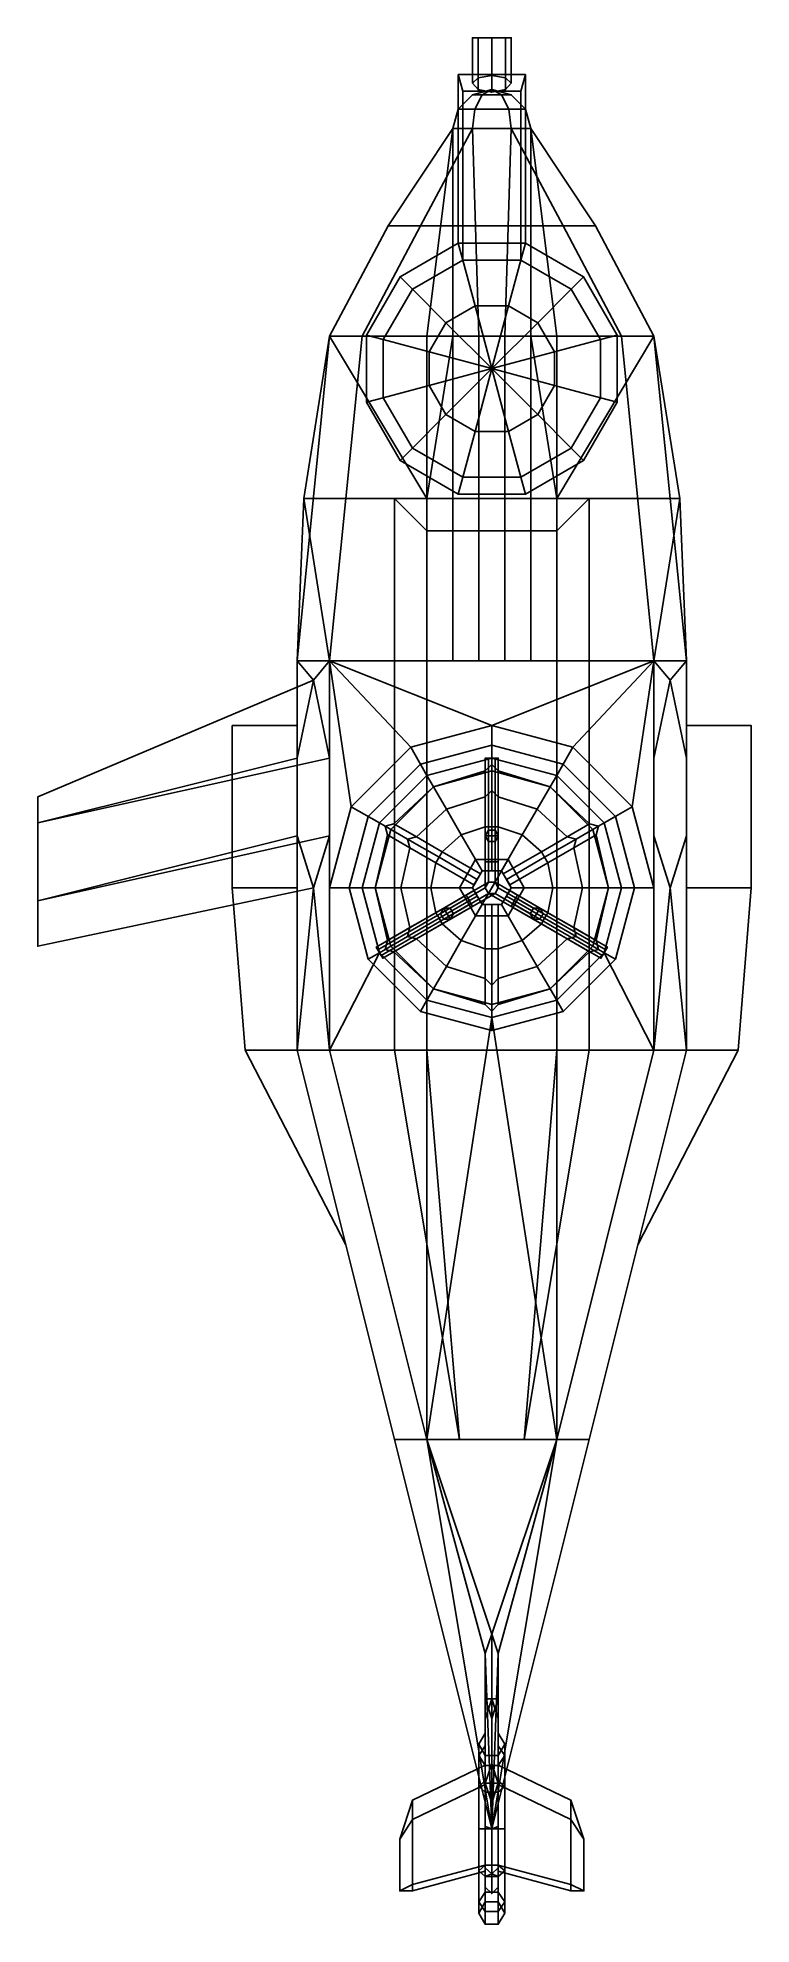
# Model space of a CAD drawing. Extents: x -3.5 to 2, y -9.7 to 4.8.
import ezdxf

# ---------------------------------------------------------------- set-up
doc = ezdxf.new("R2010")
doc.units = 0
doc.layers.get('0').update_dxf_attribs({"linetype": 'CONTINUOUS'})
doc.layers.add('TURRET', color=2, linetype='CONTINUOUS')
doc.layers.add('W1', color=5, linetype='CONTINUOUS')

msp = doc.modelspace()

# ---------------------------------------------------------------- linework, layer by layer
for points in [[(0, 4.4, 1.4), (-0.15, 4.36, 1.4), (-0.075, 4.36, 1.53), (0, 4.4, 1.4)], [(0, 4.4, 1.4), (-0.075, 4.36, 1.27), (-0.15, 4.36, 1.4), (0, 4.4, 1.4)], [(0, 4.4, 1.4), (-0.075, 4.36, 1.53), (0.075, 4.36, 1.53), (0, 4.4, 1.4)], [(0, 4.4, 1.4), (0.075, 4.36, 1.27), (-0.075, 4.36, 1.27), (0, 4.4, 1.4)], [(0, 4.4, 1.4), (0.075, 4.36, 1.53), (0.15, 4.36, 1.4), (0, 4.4, 1.4)], [(0, 4.4, 1.4), (0.15, 4.36, 1.4), (0.075, 4.36, 1.27), (0, 4.4, 1.4)], [(-0.26, 4.25, 1.4), (-0.3, 4.1, 1.4), (-0.15, 4.1, 1.66), (-0.13, 4.25, 1.625)], [(-0.13, 4.25, 1.175), (-0.15, 4.1, 1.14), (-0.3, 4.1, 1.4), (-0.26, 4.25, 1.4)], [(-0.15, 4.36, 1.4), (-0.26, 4.25, 1.4), (-0.13, 4.25, 1.625), (-0.075, 4.36, 1.53)], [(-0.075, 4.36, 1.27), (-0.13, 4.25, 1.175), (-0.26, 4.25, 1.4), (-0.15, 4.36, 1.4)], [(-0.13, 4.25, 1.625), (-0.15, 4.1, 1.66), (0.15, 4.1, 1.66), (0.13, 4.25, 1.625)], [(-0.15, 4.1, 1.14), (-0.13, 4.25, 1.175), (0.13, 4.25, 1.175), (0.15, 4.1, 1.14)], [(-0.075, 4.36, 1.53), (-0.13, 4.25, 1.625), (0.13, 4.25, 1.625), (0.075, 4.36, 1.53)], [(-0.13, 4.25, 1.175), (-0.075, 4.36, 1.27), (0.075, 4.36, 1.27), (0.13, 4.25, 1.175)], [(0.075, 4.36, 1.53), (0.13, 4.25, 1.625), (0.26, 4.25, 1.4), (0.15, 4.36, 1.4)], [(0.15, 4.36, 1.4), (0.26, 4.25, 1.4), (0.13, 4.25, 1.175), (0.075, 4.36, 1.27)], [(0.13, 4.25, 1.625), (0.15, 4.1, 1.66), (0.3, 4.1, 1.4), (0.26, 4.25, 1.4)], [(0.26, 4.25, 1.4), (0.3, 4.1, 1.4), (0.15, 4.1, 1.14), (0.13, 4.25, 1.175)], [(-0.3, 4.1, 1.4), (-0.8, 3.35, 1.4), (-1.25, 2.5, 1.4), (-0.5, 2.5, 1.4)], [(-0.3, 4.1, 1.4), (-0.15, 4.1, 1.14), (-0.55, 3.35, 1), (-0.8, 3.35, 1.25)], [(-0.3, 4.1, 1.4), (-0.3, 4.1, 1.4), (-0.8, 3.35, 1.25), (-0.8, 3.35, 1.4)], [(-0.55, 3.35, 1), (-0.15, 4.1, 1.14), (0.15, 4.1, 1.14), (0.55, 3.35, 1)], [(-0.5, 2.5, 1.4), (-0.5, 1.25, 2.25), (-0.3, 2.5, 2.5), (-0.3, 4.1, 1.4)], [(-0.3, 4.1, 1.4), (-0.3, 2.5, 2.5), (-0.1, 2.5, 2.65), (-0.15, 4.1, 1.66)], [(-0.15, 4.1, 1.66), (-0.1, 2.5, 2.65), (0.1, 2.5, 2.65), (0.15, 4.1, 1.66)], [(0.15, 4.1, 1.66), (0.1, 2.5, 2.65), (0.3, 2.5, 2.5), (0.3, 4.1, 1.4)], [(0.55, 3.35, 1), (0.15, 4.1, 1.14), (0.3, 4.1, 1.4), (0.8, 3.35, 1.25)], [(0.3, 4.1, 1.4), (0.3, 2.5, 2.5), (0.5, 1.25, 2.25), (0.5, 2.5, 1.4)], [(0.8, 3.35, 1.25), (0.3, 4.1, 1.4), (0.3, 4.1, 1.4), (0.8, 3.35, 1.4)], [(1.25, 2.5, 1.4), (0.8, 3.35, 1.4), (0.3, 4.1, 1.4), (0.5, 2.5, 1.4)], [(-0.8, 3.35, 1.25), (-0.55, 3.35, 1), (-1, 2.5, 1), (-1.25, 2.5, 1.25)], [(-0.8, 3.35, 1.4), (-0.8, 3.35, 1.25), (-1.25, 2.5, 1.25), (-1.25, 2.5, 1.4)], [(0.55, 3.35, 1), (1, 2.5, 1), (-1, 2.5, 1), (-0.55, 3.35, 1)], [(1, 2.5, 1), (0.55, 3.35, 1), (0.8, 3.35, 1.25), (1.25, 2.5, 1.25)], [(1.25, 2.5, 1.25), (0.8, 3.35, 1.25), (0.8, 3.35, 1.4), (1.25, 2.5, 1.4)], [(-1, 2.5, 1), (-1.25, 0, 1), (-1.5, 0, 1.25), (-1.25, 2.5, 1.25)], [(-1.25, 2.5, 1.25), (-1.5, 0, 1.25), (-1.45, 1.25, 1.4), (-1.25, 2.5, 1.4)], [(-1.25, 2.5, 1.4), (-1.45, 1.25, 1.4), (-0.5, 1.25, 2.25), (-1.25, 2.5, 1.4)], [(1, 2.5, 1), (1.25, 0, 1), (-1.25, 0, 1), (-1, 2.5, 1)], [(-0.5, 2.5, 1.4), (-1.25, 2.5, 1.4), (-0.5, 1.25, 2.25), (-0.5, 2.5, 1.4)], [(-0.5, 1.25, 2.25), (-0.5, 1.25, 2.25), (-0.3, 1.25, 3), (-0.3, 2.5, 2.5)], [(-0.3, 2.5, 2.5), (-0.3, 1.25, 3), (-0.1, 1.25, 3.15), (-0.1, 2.5, 2.65)], [(-0.1, 2.5, 2.65), (-0.1, 1.25, 3.15), (0.1, 1.25, 3.15), (0.1, 2.5, 2.65)], [(0.1, 2.5, 2.65), (0.1, 1.25, 3.15), (0.3, 1.25, 3), (0.3, 2.5, 2.5)], [(0.3, 2.5, 2.5), (0.3, 1.25, 3), (0.5, 1.25, 2.25)], [(1.25, 2.5, 1.4), (0.5, 1.25, 2.25), (1.45, 1.25, 1.4)], [(0.5, 2.5, 1.4), (0.5, 1.25, 2.25), (1.25, 2.5, 1.4)], [(1.5, 0, 1.25), (1.25, 0, 1), (1, 2.5, 1), (1.25, 2.5, 1.25)], [(1.45, 1.25, 1.4), (1.5, 0, 1.25), (1.25, 2.5, 1.25), (1.25, 2.5, 1.4)], [(-1.45, 1.25, 1.4), (-1.5, 0, 1.25), (-1.5, 0, 2.25), (-1.45, 1.25, 1.4)], [(-1.45, 1.25, 1.4), (-1.5, 0, 2.25), (-1.25, 0, 2.5), (-1.45, 1.25, 1.4)], [(-1.45, 1.25, 1.4), (-1.25, 0, 2.5), (-0.5, 0, 2.5), (-0.5, 1.25, 2.25)], [(-0.5, 1, 0.25), (-0.5, 0), (-0.75, 0, 1), (-0.75, 1.25, 1)], [(0.75, 1.25, 1), (0.5, 1, 0.25), (-0.5, 1, 0.25), (-0.75, 1.25, 1)], [(-0.5, 1.25, 2.25), (-0.5, 0, 2.5), (-0.3, 0, 3.25), (-0.3, 1.25, 3)], [(-0.3, 1.25, 3), (-0.3, 0, 3.25), (-0.1, 0, 3.4), (-0.1, 1.25, 3.15)], [(-0.1, 1.25, 3.15), (-0.1, 0, 3.4), (0.1, 0, 3.4), (0.1, 1.25, 3.15)], [(0.1, 1.25, 3.15), (0.1, 0, 3.4), (0.3, 0, 3.25), (0.3, 1.25, 3)], [(0.3, 1.25, 3), (0.3, 0, 3.25), (0.5, 0, 2.5), (0.5, 1.25, 2.25)], [(0.75, 0, 1), (0.5, 0), (0.5, 1, 0.25), (0.75, 1.25, 1)], [(0.5, 1.25, 2.25), (0.5, 0, 2.5), (1.25, 0, 2.5), (1.45, 1.25, 1.4)], [(1.45, 1.25, 1.4), (1.25, 0, 2.5), (1.5, 0, 2.25), (1.45, 1.25, 1.4)], [(1.5, 0, 2.25), (1.5, 0, 1.25), (1.45, 1.25, 1.4)], [(0.5, 1, 0.25), (0.5, 0), (-0.5, 0), (-0.5, 1, 0.25)], [(-1.25, 0, 1), (-1.375, -0.15, 1.125), (-1.375, -0.15, 1.125), (-1.5, 0, 1.25)], [(-1.5, 0, 1.25), (-1.5, -0.5, 1.25), (-1.5, -0.5, 2.25), (-1.5, 0, 2.25)], [(-1.5, 0, 2.25), (-1.5, -3, 2.25), (-1.25, -3, 2.5), (-1.25, 0, 2.5)], [(-1.375, -0.15, 1.125), (-1.5, -0.75, 1.25), (-1.5, -0.75, 1.25), (-1.5, 0, 1.25)], [(-1.25, 0, 1), (-1.25, -0.75, 1), (-1.25, -0.75, 1), (-1.375, -0.15, 1.125)], [(-0.75, 0, 1), (-0.75, -3, 1), (-1.25, -3, 1), (-1.25, 0, 1)], [(-1.25, -1.75, 2.5), (-1.083, -1.125, 2.5), (-1.25, 0, 2.5)], [(-1.083, -1.125, 2.5), (-0.625, -0.667, 2.5), (-1.25, 0, 2.5)], [(-0.625, -0.667, 2.5), (0, -0.5, 2.5), (-1.25, 0, 2.5)], [(-1.25, 0, 2.5), (0, -0.5, 2.5), (1.25, 0, 2.5)], [(-0.5, 0), (-0.5, -3), (-0.75, -3, 1), (-0.75, 0, 1)], [(0.5, 0), (0.5, -3), (-0.5, -3), (-0.5, 0)], [(-0.3, 0, 3.25), (-0.5, 0, 2.5), (0.5, 0, 2.5), (0.3, 0, 3.25)], [(-0.1, 0, 3.4), (-0.3, 0, 3.25), (0.3, 0, 3.25), (0.1, 0, 3.4)], [(0, -0.5, 2.5), (0.625, -0.667, 2.5), (1.25, 0, 2.5)], [(0.75, -3, 1), (0.5, -3), (0.5, 0), (0.75, 0, 1)], [(0.625, -0.667, 2.5), (1.083, -1.125, 2.5), (1.25, 0, 2.5)], [(1.25, -3, 1), (0.75, -3, 1), (0.75, 0, 1), (1.25, 0, 1)], [(1.083, -1.125, 2.5), (1.25, -1.75, 2.5), (1.25, 0, 2.5)], [(1.375, -0.15, 1.125), (1.375, -0.15, 1.125), (1.25, 0, 1), (1.5, 0, 1.25)], [(1.25, -3, 2.5), (1.5, -3, 2.25), (1.5, 0, 2.25), (1.25, 0, 2.5)], [(1.25, -0.75, 1), (1.25, -0.75, 1), (1.25, 0, 1), (1.375, -0.15, 1.125)], [(1.5, -0.75, 1.25), (1.5, -0.75, 1.25), (1.375, -0.15, 1.125), (1.5, 0, 1.25)], [(1.5, -0.5, 2.25), (1.5, -0.5, 1.25), (1.5, 0, 1.25), (1.5, 0, 2.25)], [(-2, -0.5, 1.45), (-2, -0.5, 2.05), (-1.5, -0.5, 2.25), (-1.5, -0.5, 1.25)], [(-1.5, -0.5, 1.25), (-1.5, -1.75, 1.25), (-2, -1.75, 1.45), (-2, -0.5, 1.45)], [(-2, -1.75, 1.45), (-2, -1.75, 2.05), (-2, -0.5, 2.05), (-2, -0.5, 1.45)], [(-2, -0.5, 2.05), (-2, -1.75, 2.05), (-1.5, -1.75, 2.25), (-1.5, -0.5, 2.25)], [(-0.5, -0.884, 3.25), (0, -0.75, 3.25), (0, -0.5, 2.5), (-0.625, -0.667, 2.5)], [(0, -0.75, 3.25), (0.5, -0.884, 3.25), (0.625, -0.667, 2.5), (0, -0.5, 2.5)], [(2, -0.5, 2.05), (2, -0.5, 1.45), (1.5, -0.5, 1.25), (1.5, -0.5, 2.25)], [(2, -0.5, 1.45), (2, -1.75, 1.45), (1.5, -1.75, 1.25), (1.5, -0.5, 1.25)], [(1.5, -0.5, 2.25), (1.5, -1.75, 2.25), (2, -1.75, 2.05), (2, -0.5, 2.05)], [(2, -1.75, 2.05), (2, -1.75, 1.45), (2, -0.5, 1.45), (2, -0.5, 2.05)], [(-0.866, -1.25, 3.25), (-0.5, -0.884, 3.25), (-0.625, -0.667, 2.5), (-1.083, -1.125, 2.5)], [(0, -0.65, 3.25), (-0.55, -0.797, 3.25), (-0.5, -0.884, 3.5), (0, -0.75, 3.5)], [(0.55, -0.797, 3.25), (0, -0.65, 3.25), (0, -0.75, 3.5), (0.5, -0.884, 3.5)], [(0.5, -0.884, 3.25), (0.866, -1.25, 3.25), (1.083, -1.125, 2.5), (0.625, -0.667, 2.5)], [(-0.55, -0.797, 3.25), (-0.953, -1.2, 3.25), (-0.866, -1.25, 3.5), (-0.5, -0.884, 3.5)], [(0, -0.75, 3.5), (-0.5, -0.884, 3.5), (-0.45, -0.971, 3.5), (0, -0.85, 3.5)], [(-0.05, -0.85, 3.5), (-0.45, -0.971, 3.5), (-0.35, -1.144, 4.5), (-0.05, -1.05, 4.5)], [(-0.025, -1.55, 5.257), (-0.05, -1.55, 5.3), (-0.05, -0.75, 5.3), (-0.025, -0.75, 5.257)], [(-0.05, -1.55, 5.3), (-0.025, -1.55, 5.343), (-0.025, -0.75, 5.343), (-0.05, -0.75, 5.3)], [(-0.025, -0.75, 5.343), (0.025, -0.75, 5.343), (0.05, -0.75, 5.3), (-0.05, -0.75, 5.3)], [(-0.05, -0.75, 5.3), (0.05, -0.75, 5.3), (0.025, -0.75, 5.257), (-0.025, -0.75, 5.257)], [(0, -0.8, 3.5), (-0.05, -0.85, 3.5), (-0.05, -1.05, 4.5), (0, -1, 4.5)], [(0.025, -1.55, 5.257), (-0.025, -1.55, 5.257), (-0.025, -0.75, 5.257), (0.025, -0.75, 5.257)], [(-0.025, -1.55, 5.343), (0.025, -1.55, 5.343), (0.025, -0.75, 5.343), (-0.025, -0.75, 5.343)], [(0.5, -0.884, 3.5), (0, -0.75, 3.5), (0, -0.85, 3.5), (0.45, -0.971, 3.5)], [(0.05, -0.85, 3.5), (0, -0.8, 3.5), (0, -1, 4.5), (0.05, -1.05, 4.5)], [(0.05, -1.55, 5.3), (0.025, -1.55, 5.257), (0.025, -0.75, 5.257), (0.05, -0.75, 5.3)], [(0.025, -1.55, 5.343), (0.05, -1.55, 5.3), (0.05, -0.75, 5.3), (0.025, -0.75, 5.343)], [(0.45, -0.971, 3.5), (0.05, -0.85, 3.5), (0.05, -1.05, 4.5), (0.35, -1.144, 4.5)], [(0.953, -1.2, 3.25), (0.55, -0.797, 3.25), (0.5, -0.884, 3.5), (0.866, -1.25, 3.5)], [(-0.5, -0.884, 3.5), (-0.866, -1.25, 3.5), (-0.779, -1.3, 3.5), (-0.45, -0.971, 3.5)], [(-0.45, -0.971, 3.5), (-0.754, -1.257, 3.5), (-0.581, -1.357, 4.5), (-0.35, -1.144, 4.5)], [(0, -1, 4.5), (-0.05, -1.05, 4.5), (-0.05, -1.28, 4.6), (0, -1.28, 4.65)], [(0.05, -1.05, 4.5), (0, -1, 4.5), (0, -1.28, 4.65), (0.05, -1.28, 4.6)], [(0.754, -1.257, 3.5), (0.45, -0.971, 3.5), (0.35, -1.144, 4.5), (0.581, -1.357, 4.5)], [(0.866, -1.25, 3.5), (0.5, -0.884, 3.5), (0.45, -0.971, 3.5), (0.779, -1.3, 3.5)], [(-1, -1.75, 3.25), (-0.866, -1.25, 3.25), (-1.083, -1.125, 2.5), (-1.25, -1.75, 2.5)], [(-0.35, -1.144, 4.5), (-0.581, -1.357, 4.5), (-0.382, -1.472, 4.6), (-0.235, -1.343, 4.6)], [(-0.05, -1.05, 4.5), (-0.35, -1.144, 4.5), (-0.235, -1.343, 4.6), (-0.05, -1.28, 4.6)], [(0.35, -1.144, 4.5), (0.05, -1.05, 4.5), (0.05, -1.28, 4.6), (0.235, -1.343, 4.6)], [(0.581, -1.357, 4.5), (0.35, -1.144, 4.5), (0.235, -1.343, 4.6), (0.382, -1.472, 4.6)], [(0.866, -1.25, 3.25), (1, -1.75, 3.25), (1.25, -1.75, 2.5), (1.083, -1.125, 2.5)], [(-0.953, -1.2, 3.25), (-1.1, -1.75, 3.25), (-1, -1.75, 3.5), (-0.866, -1.25, 3.5)], [(-0.866, -1.25, 3.5), (-1, -1.75, 3.5), (-0.9, -1.75, 3.5), (-0.779, -1.3, 3.5)], [(-0.754, -1.257, 3.5), (-0.823, -1.275, 3.5), (-0.65, -1.375, 4.5), (-0.581, -1.357, 4.5)], [(-0.823, -1.275, 3.5), (-0.804, -1.343, 3.5), (-0.631, -1.443, 4.5), (-0.65, -1.375, 4.5)], [(-0.05, -1.28, 4.6), (-0.235, -1.343, 4.6), (-0.075, -1.62, 4.6), (-0.05, -1.62, 4.6)], [(-0.05, -1.62, 4.6), (0, -1.62, 4.65), (0, -1.28, 4.65), (-0.05, -1.28, 4.6)], [(-0.025, -1.307, 4.993), (-0.05, -1.35, 4.95), (-0.05, -1.35, 5.3), (-0.025, -1.307, 5.257)], [(0.05, -1.35, 4.95), (-0.05, -1.35, 4.95), (-0.025, -1.307, 4.993), (0.025, -1.307, 4.993)], [(0.025, -1.307, 4.993), (-0.025, -1.307, 4.993), (-0.025, -1.307, 5.257), (0.025, -1.307, 5.257)], [(0, -1.62, 4.65), (0.05, -1.62, 4.6), (0.05, -1.28, 4.6), (0, -1.28, 4.65)], [(0.05, -1.35, 4.95), (0.025, -1.307, 4.993), (0.025, -1.307, 5.257), (0.05, -1.35, 5.3)], [(0.235, -1.343, 4.6), (0.05, -1.28, 4.6), (0.05, -1.62, 4.6), (0.075, -1.62, 4.6)], [(0.823, -1.275, 3.5), (0.754, -1.257, 3.5), (0.581, -1.357, 4.5), (0.65, -1.375, 4.5)], [(0.804, -1.343, 3.5), (0.823, -1.275, 3.5), (0.65, -1.375, 4.5), (0.631, -1.443, 4.5)], [(1, -1.75, 3.5), (0.866, -1.25, 3.5), (0.779, -1.3, 3.5), (0.9, -1.75, 3.5)], [(1.1, -1.75, 3.25), (0.953, -1.2, 3.25), (0.866, -1.25, 3.5), (1, -1.75, 3.5)], [(-1.375, -1.75, 1.125), (-1.5, -3, 1.25), (-1.5, -3, 1.25), (-1.5, -1.35, 1.25)], [(-1.25, -1.35, 1), (-1.25, -3, 1), (-1.25, -3, 1), (-1.375, -1.75, 1.125)], [(-0.804, -1.343, 3.5), (-0.9, -1.75, 3.5), (-0.7, -1.75, 4.5), (-0.631, -1.443, 4.5)], [(-0.631, -1.443, 4.5), (-0.7, -1.75, 4.5), (-0.47, -1.75, 4.6), (-0.432, -1.558, 4.6)], [(-0.581, -1.357, 4.5), (-0.65, -1.375, 4.5), (-0.407, -1.515, 4.65), (-0.382, -1.472, 4.6)], [(-0.65, -1.375, 4.5), (-0.631, -1.443, 4.5), (-0.432, -1.558, 4.6), (-0.407, -1.515, 4.65)], [(-0.235, -1.343, 4.6), (-0.382, -1.472, 4.6), (-0.088, -1.642, 4.6), (-0.075, -1.62, 4.6)], [(-0.05, -1.35, 4.95), (-0.025, -1.393, 4.993), (-0.025, -1.393, 5.257), (-0.05, -1.35, 5.3)], [(-0.025, -1.707, 4.907), (-0.05, -1.75, 4.95), (-0.05, -1.35, 4.95), (-0.025, -1.393, 4.907)], [(-0.05, -1.75, 4.95), (-0.025, -1.707, 4.993), (-0.025, -1.393, 4.993), (-0.05, -1.35, 4.95)], [(0.025, -1.393, 4.907), (-0.025, -1.393, 4.907), (-0.05, -1.35, 4.95), (0.05, -1.35, 4.95)], [(-0.025, -1.393, 4.993), (0.025, -1.393, 4.993), (0.025, -1.393, 5.257), (-0.025, -1.393, 5.257)], [(0.025, -1.707, 4.907), (-0.025, -1.707, 4.907), (-0.025, -1.393, 4.907), (0.025, -1.393, 4.907)], [(-0.025, -1.707, 4.993), (0.025, -1.707, 4.993), (0.025, -1.393, 4.993), (-0.025, -1.393, 4.993)], [(0.025, -1.393, 4.993), (0.05, -1.35, 4.95), (0.05, -1.35, 5.3), (0.025, -1.393, 5.257)], [(0.05, -1.75, 4.95), (0.025, -1.707, 4.907), (0.025, -1.393, 4.907), (0.05, -1.35, 4.95)], [(0.025, -1.707, 4.993), (0.05, -1.75, 4.95), (0.05, -1.35, 4.95), (0.025, -1.393, 4.993)], [(0.382, -1.472, 4.6), (0.235, -1.343, 4.6), (0.075, -1.62, 4.6), (0.088, -1.642, 4.6)], [(0.65, -1.375, 4.5), (0.581, -1.357, 4.5), (0.382, -1.472, 4.6), (0.407, -1.515, 4.65)], [(0.631, -1.443, 4.5), (0.65, -1.375, 4.5), (0.407, -1.515, 4.65), (0.432, -1.558, 4.6)], [(0.7, -1.75, 4.5), (0.631, -1.443, 4.5), (0.432, -1.558, 4.6), (0.47, -1.75, 4.6)], [(0.9, -1.75, 3.5), (0.804, -1.343, 3.5), (0.631, -1.443, 4.5), (0.7, -1.75, 4.5)], [(1.25, -3, 1), (1.25, -3, 1), (1.25, -1.35, 1), (1.375, -1.75, 1.125)], [(1.5, -3, 1.25), (1.5, -3, 1.25), (1.375, -1.75, 1.125), (1.5, -1.35, 1.25)], [(-0.432, -1.558, 4.6), (-0.47, -1.75, 4.6), (-0.15, -1.75, 4.6), (-0.138, -1.728, 4.6)], [(-0.138, -1.728, 4.6), (-0.113, -1.685, 4.65), (-0.407, -1.515, 4.65), (-0.432, -1.558, 4.6)], [(-0.113, -1.685, 4.65), (-0.088, -1.642, 4.6), (-0.382, -1.472, 4.6), (-0.407, -1.515, 4.65)], [(-0.125, -1.533, 5.2), (-0.25, -1.75, 5.2), (-0.25, -1.75, 5.4), (-0.125, -1.533, 5.4)], [(-0.125, -1.533, 5.4), (-0.25, -1.75, 5.4), (-0.125, -1.967, 5.4), (0.125, -1.533, 5.4)], [(0.125, -1.533, 5.2), (-0.125, -1.533, 5.2), (-0.125, -1.533, 5.4), (0.125, -1.533, 5.4)], [(0.125, -1.533, 5.4), (-0.125, -1.967, 5.4), (0.125, -1.967, 5.4), (0.25, -1.75, 5.4)], [(0.088, -1.642, 4.6), (0.113, -1.685, 4.65), (0.407, -1.515, 4.65), (0.382, -1.472, 4.6)], [(0.113, -1.685, 4.65), (0.138, -1.728, 4.6), (0.432, -1.558, 4.6), (0.407, -1.515, 4.65)], [(0.25, -1.75, 5.2), (0.125, -1.533, 5.2), (0.125, -1.533, 5.4), (0.25, -1.75, 5.4)], [(0.47, -1.75, 4.6), (0.432, -1.558, 4.6), (0.138, -1.728, 4.6), (0.15, -1.75, 4.6)], [(-0.05, -1.75, 4.993), (-0.025, -1.707, 4.95), (-0.371, -1.907, 4.95), (-0.321, -1.907, 4.993)], [(-0.025, -1.707, 4.95), (-0.05, -1.75, 4.907), (-0.321, -1.907, 4.907), (-0.371, -1.907, 4.95)], [(-0.15, -1.75, 4.4), (-0.075, -1.62, 4.4), (-0.075, -1.62, 4.6), (-0.15, -1.75, 4.6)], [(-0.088, -1.642, 4.6), (-0.113, -1.685, 4.65), (-0.113, -1.685, 4.65), (-0.138, -1.728, 4.6)], [(-0.075, -1.62, 4.4), (0.075, -1.62, 4.4), (0.075, -1.62, 4.6), (-0.075, -1.62, 4.6)], [(0.05, -1.62, 4.6), (0, -1.62, 4.65), (0, -1.62, 4.65), (-0.05, -1.62, 4.6)], [(-0.025, -1.707, 4.4), (-0.05, -1.75, 4.4), (-0.05, -1.75, 5.5), (-0.025, -1.707, 5.5)], [(-0.025, -1.707, 5.5), (-0.05, -1.75, 5.5), (-0.025, -1.793, 5.5), (0.025, -1.707, 5.5)], [(0.025, -1.707, 4.4), (-0.025, -1.707, 4.4), (-0.025, -1.707, 5.5), (0.025, -1.707, 5.5)], [(0.025, -1.707, 5.5), (-0.025, -1.793, 5.5), (0.025, -1.793, 5.5), (0.05, -1.75, 5.5)], [(0.025, -1.707, 4.95), (0.05, -1.75, 4.993), (0.321, -1.907, 4.993), (0.371, -1.907, 4.95)], [(0.05, -1.75, 4.907), (0.025, -1.707, 4.95), (0.371, -1.907, 4.95), (0.321, -1.907, 4.907)], [(0.05, -1.75, 4.4), (0.025, -1.707, 4.4), (0.025, -1.707, 5.5), (0.05, -1.75, 5.5)], [(0.075, -1.62, 4.4), (0.15, -1.75, 4.4), (0.15, -1.75, 4.6), (0.075, -1.62, 4.6)], [(0.138, -1.728, 4.6), (0.113, -1.685, 4.65), (0.113, -1.685, 4.65), (0.088, -1.642, 4.6)], [(-1.5, -1.75, 1.25), (-1.5, -3, 1.35), (-1.9, -3, 1.55), (-2, -1.75, 1.45)], [(-2, -1.75, 2.05), (-1.9, -3, 2.05), (-1.5, -3, 2.2), (-1.5, -1.75, 2.25)], [(-1.9, -3, 1.55), (-1.9, -3, 2.05), (-2, -1.75, 2.05), (-2, -1.75, 1.45)], [(-1.5, -1.75, 2.25), (-1.5, -3, 2.2), (-1.5, -3, 2.25), (-1.5, -1.75, 2.25)], [(-1.5, -1.75, 1.25), (-1.5, -3, 1.25), (-1.5, -3, 1.35), (-1.5, -1.75, 1.25)], [(-1.375, -1.75, 1.125), (-1.25, -3, 1), (-1.5, -3, 1.25), (-1.375, -1.75, 1.125)], [(-0.866, -2.25, 3.25), (-1, -1.75, 3.25), (-1.25, -1.75, 2.5), (-1.25, -3, 2.5)], [(-1.1, -1.75, 3.25), (-0.953, -2.3, 3.25), (-0.866, -2.25, 3.5), (-1, -1.75, 3.5)], [(-1, -1.75, 3.5), (-0.866, -2.25, 3.5), (-0.779, -2.2, 3.5), (-0.9, -1.75, 3.5)], [(-0.9, -1.75, 3.5), (-0.804, -2.157, 3.5), (-0.631, -2.057, 4.5), (-0.7, -1.75, 4.5)], [(-0.186, -1.828, 5.343), (-0.198, -1.807, 5.3), (-0.891, -2.207, 5.3), (-0.879, -2.228, 5.343)], [(-0.198, -1.807, 5.3), (-0.186, -1.828, 5.257), (-0.879, -2.228, 5.257), (-0.891, -2.207, 5.3)], [(-0.186, -1.828, 5.257), (-0.161, -1.872, 5.257), (-0.854, -2.272, 5.257), (-0.879, -2.228, 5.257)], [(-0.161, -1.872, 5.343), (-0.186, -1.828, 5.343), (-0.879, -2.228, 5.343), (-0.854, -2.272, 5.343)], [(-0.148, -1.893, 5.3), (-0.161, -1.872, 5.343), (-0.854, -2.272, 5.343), (-0.841, -2.293, 5.3)], [(-0.161, -1.872, 5.257), (-0.148, -1.893, 5.3), (-0.841, -2.293, 5.3), (-0.854, -2.272, 5.257)], [(-0.7, -1.75, 4.5), (-0.631, -2.057, 4.5), (-0.432, -1.942, 4.6), (-0.47, -1.75, 4.6)], [(-0.47, -1.75, 4.6), (-0.432, -1.942, 4.6), (-0.138, -1.772, 4.6), (-0.15, -1.75, 4.6)], [(-0.113, -1.815, 4.65), (-0.138, -1.772, 4.6), (-0.432, -1.942, 4.6), (-0.407, -1.985, 4.65)], [(-0.088, -1.858, 4.6), (-0.113, -1.815, 4.65), (-0.407, -1.985, 4.65), (-0.382, -2.028, 4.6)], [(-0.382, -2.028, 4.6), (-0.235, -2.157, 4.6), (-0.075, -1.88, 4.6), (-0.088, -1.858, 4.6)], [(-0.025, -1.793, 4.993), (-0.05, -1.75, 4.993), (-0.321, -1.907, 4.993), (-0.296, -1.95, 4.993)], [(-0.05, -1.75, 4.907), (-0.025, -1.793, 4.907), (-0.296, -1.95, 4.907), (-0.321, -1.907, 4.907)], [(0.025, -1.793, 4.95), (-0.025, -1.793, 4.993), (-0.296, -1.95, 4.993), (-0.321, -1.993, 4.95)], [(-0.025, -1.793, 4.907), (0.025, -1.793, 4.95), (-0.321, -1.993, 4.95), (-0.296, -1.95, 4.907)], [(-0.25, -1.75, 5.2), (-0.125, -1.967, 5.2), (-0.125, -1.967, 5.4), (-0.25, -1.75, 5.4)], [(-0.235, -2.157, 4.6), (-0.05, -2.22, 4.6), (-0.05, -1.88, 4.6), (-0.075, -1.88, 4.6)], [(-0.075, -1.88, 4.4), (-0.15, -1.75, 4.4), (-0.15, -1.75, 4.6), (-0.075, -1.88, 4.6)], [(-0.138, -1.772, 4.6), (-0.113, -1.815, 4.65), (-0.113, -1.815, 4.65), (-0.088, -1.858, 4.6)], [(0.075, -1.88, 4.4), (-0.075, -1.88, 4.4), (-0.075, -1.88, 4.6), (0.075, -1.88, 4.6)], [(-0.05, -1.75, 4.4), (-0.025, -1.793, 4.4), (-0.025, -1.793, 5.5), (-0.05, -1.75, 5.5)], [(0, -1.88, 4.65), (-0.05, -1.88, 4.6), (-0.05, -2.22, 4.6), (0, -2.22, 4.65)], [(-0.05, -1.88, 4.6), (0, -1.88, 4.65), (0, -1.88, 4.65), (0.05, -1.88, 4.6)], [(0.025, -1.793, 4.993), (-0.025, -1.793, 4.95), (0.321, -1.993, 4.95), (0.296, -1.95, 4.993)], [(-0.025, -1.793, 4.95), (0.025, -1.793, 4.907), (0.296, -1.95, 4.907), (0.321, -1.993, 4.95)], [(-0.025, -1.793, 4.4), (0.025, -1.793, 4.4), (0.025, -1.793, 5.5), (-0.025, -1.793, 5.5)], [(0.05, -1.88, 4.6), (0, -1.88, 4.65), (0, -2.22, 4.65), (0.05, -2.22, 4.6)], [(0.05, -1.75, 4.993), (0.025, -1.793, 4.993), (0.296, -1.95, 4.993), (0.321, -1.907, 4.993)], [(0.025, -1.793, 4.907), (0.05, -1.75, 4.907), (0.321, -1.907, 4.907), (0.296, -1.95, 4.907)], [(0.025, -1.793, 4.4), (0.05, -1.75, 4.4), (0.05, -1.75, 5.5), (0.025, -1.793, 5.5)], [(0.05, -2.22, 4.6), (0.235, -2.157, 4.6), (0.075, -1.88, 4.6), (0.05, -1.88, 4.6)], [(0.15, -1.75, 4.4), (0.075, -1.88, 4.4), (0.075, -1.88, 4.6), (0.15, -1.75, 4.6)], [(0.235, -2.157, 4.6), (0.382, -2.028, 4.6), (0.088, -1.858, 4.6), (0.075, -1.88, 4.6)], [(0.088, -1.858, 4.6), (0.113, -1.815, 4.65), (0.113, -1.815, 4.65), (0.138, -1.772, 4.6)], [(0.113, -1.815, 4.65), (0.088, -1.858, 4.6), (0.382, -2.028, 4.6), (0.407, -1.985, 4.65)], [(0.138, -1.772, 4.6), (0.113, -1.815, 4.65), (0.407, -1.985, 4.65), (0.432, -1.942, 4.6)], [(0.125, -1.967, 5.2), (0.25, -1.75, 5.2), (0.25, -1.75, 5.4), (0.125, -1.967, 5.4)], [(0.432, -1.942, 4.6), (0.47, -1.75, 4.6), (0.15, -1.75, 4.6), (0.138, -1.772, 4.6)], [(0.161, -1.872, 5.343), (0.148, -1.893, 5.3), (0.841, -2.293, 5.3), (0.854, -2.272, 5.343)], [(0.148, -1.893, 5.3), (0.161, -1.872, 5.257), (0.854, -2.272, 5.257), (0.841, -2.293, 5.3)], [(0.161, -1.872, 5.257), (0.186, -1.828, 5.257), (0.879, -2.228, 5.257), (0.854, -2.272, 5.257)], [(0.186, -1.828, 5.343), (0.161, -1.872, 5.343), (0.854, -2.272, 5.343), (0.879, -2.228, 5.343)], [(0.198, -1.807, 5.3), (0.186, -1.828, 5.343), (0.879, -2.228, 5.343), (0.891, -2.207, 5.3)], [(0.186, -1.828, 5.257), (0.198, -1.807, 5.3), (0.891, -2.207, 5.3), (0.879, -2.228, 5.257)], [(0.631, -2.057, 4.5), (0.7, -1.75, 4.5), (0.47, -1.75, 4.6), (0.432, -1.942, 4.6)], [(0.804, -2.157, 3.5), (0.9, -1.75, 3.5), (0.7, -1.75, 4.5), (0.631, -2.057, 4.5)], [(0.866, -2.25, 3.5), (1, -1.75, 3.5), (0.9, -1.75, 3.5), (0.779, -2.2, 3.5)], [(1, -1.75, 3.25), (0.866, -2.25, 3.25), (1.25, -3, 2.5), (1.25, -1.75, 2.5)], [(0.953, -2.3, 3.25), (1.1, -1.75, 3.25), (1, -1.75, 3.5), (0.866, -2.25, 3.5)], [(1.5, -3, 1.25), (1.25, -3, 1), (1.375, -1.75, 1.125)], [(2, -1.75, 1.45), (1.9, -3, 1.55), (1.5, -3, 1.35), (1.5, -1.75, 1.25)], [(1.5, -1.75, 2.25), (1.5, -3, 2.2), (1.9, -3, 2.05), (2, -1.75, 2.05)], [(1.5, -1.75, 2.25), (1.5, -3, 2.25), (1.5, -3, 2.2), (1.5, -1.75, 2.25)], [(1.5, -1.75, 1.25), (1.5, -3, 1.35), (1.5, -3, 1.25), (1.5, -1.75, 1.25)], [(1.9, -3, 2.05), (1.9, -3, 1.55), (2, -1.75, 1.45), (2, -1.75, 2.05)], [(-0.631, -2.057, 4.5), (-0.65, -2.125, 4.5), (-0.407, -1.985, 4.65), (-0.432, -1.942, 4.6)], [(-0.65, -2.125, 4.5), (-0.581, -2.143, 4.5), (-0.382, -2.028, 4.6), (-0.407, -1.985, 4.65)], [(-0.581, -2.143, 4.5), (-0.35, -2.356, 4.5), (-0.235, -2.157, 4.6), (-0.382, -2.028, 4.6)], [(-0.371, -1.907, 4.95), (-0.396, -1.95, 4.993), (-0.396, -1.95, 5.257), (-0.371, -1.907, 5.3)], [(-0.371, -1.907, 4.95), (-0.321, -1.993, 4.95), (-0.371, -1.993, 4.993), (-0.396, -1.95, 4.993)], [(-0.396, -1.95, 4.993), (-0.371, -1.993, 4.993), (-0.371, -1.993, 5.257), (-0.396, -1.95, 5.257)], [(-0.321, -1.907, 4.993), (-0.371, -1.907, 4.95), (-0.371, -1.907, 5.3), (-0.321, -1.907, 5.257)], [(-0.321, -1.907, 4.907), (-0.296, -1.95, 4.907), (-0.321, -1.993, 4.95), (-0.371, -1.907, 4.95)], [(-0.371, -1.993, 4.993), (-0.321, -1.993, 4.95), (-0.321, -1.993, 5.3), (-0.371, -1.993, 5.257)], [(-0.296, -1.95, 4.993), (-0.321, -1.907, 4.993), (-0.321, -1.907, 5.257), (-0.296, -1.95, 5.257)], [(-0.321, -1.993, 4.95), (-0.296, -1.95, 4.993), (-0.296, -1.95, 5.257), (-0.321, -1.993, 5.3)], [(-0.125, -1.967, 5.2), (0.125, -1.967, 5.2), (0.125, -1.967, 5.4), (-0.125, -1.967, 5.4)], [(0.35, -2.356, 4.5), (0.581, -2.143, 4.5), (0.382, -2.028, 4.6), (0.235, -2.157, 4.6)], [(0.321, -1.907, 4.993), (0.296, -1.95, 4.993), (0.296, -1.95, 5.257), (0.321, -1.907, 5.257)], [(0.296, -1.95, 4.907), (0.321, -1.907, 4.907), (0.371, -1.907, 4.95), (0.321, -1.993, 4.95)], [(0.296, -1.95, 4.993), (0.321, -1.993, 4.95), (0.321, -1.993, 5.3), (0.296, -1.95, 5.257)], [(0.371, -1.907, 4.95), (0.321, -1.907, 4.993), (0.321, -1.907, 5.257), (0.371, -1.907, 5.3)], [(0.321, -1.993, 4.95), (0.371, -1.907, 4.95), (0.396, -1.95, 4.993), (0.371, -1.993, 4.993)], [(0.321, -1.993, 4.95), (0.371, -1.993, 4.993), (0.371, -1.993, 5.257), (0.321, -1.993, 5.3)], [(0.396, -1.95, 4.993), (0.371, -1.907, 4.95), (0.371, -1.907, 5.3), (0.396, -1.95, 5.257)], [(0.371, -1.993, 4.993), (0.396, -1.95, 4.993), (0.396, -1.95, 5.257), (0.371, -1.993, 5.257)], [(0.581, -2.143, 4.5), (0.65, -2.125, 4.5), (0.407, -1.985, 4.65), (0.382, -2.028, 4.6)], [(0.65, -2.125, 4.5), (0.631, -2.057, 4.5), (0.432, -1.942, 4.6), (0.407, -1.985, 4.65)], [(-0.804, -2.157, 3.5), (-0.823, -2.225, 3.5), (-0.65, -2.125, 4.5), (-0.631, -2.057, 4.5)], [(-0.823, -2.225, 3.5), (-0.754, -2.243, 3.5), (-0.581, -2.143, 4.5), (-0.65, -2.125, 4.5)], [(-0.754, -2.243, 3.5), (-0.45, -2.529, 3.5), (-0.35, -2.356, 4.5), (-0.581, -2.143, 4.5)], [(-0.35, -2.356, 4.5), (-0.05, -2.45, 4.5), (-0.05, -2.22, 4.6), (-0.235, -2.157, 4.6)], [(0.05, -2.45, 4.5), (0.35, -2.356, 4.5), (0.235, -2.157, 4.6), (0.05, -2.22, 4.6)], [(0.45, -2.529, 3.5), (0.754, -2.243, 3.5), (0.581, -2.143, 4.5), (0.35, -2.356, 4.5)], [(0.754, -2.243, 3.5), (0.823, -2.225, 3.5), (0.65, -2.125, 4.5), (0.581, -2.143, 4.5)], [(0.823, -2.225, 3.5), (0.804, -2.157, 3.5), (0.631, -2.057, 4.5), (0.65, -2.125, 4.5)], [(-0.5, -2.616, 3.25), (-0.866, -2.25, 3.25), (-1.25, -3, 2.5), (-0.5, -6, 2.5)], [(-0.953, -2.3, 3.25), (-0.55, -2.703, 3.25), (-0.5, -2.616, 3.5), (-0.866, -2.25, 3.5)], [(-0.854, -2.272, 5.343), (-0.879, -2.228, 5.343), (-0.891, -2.207, 5.3), (-0.841, -2.293, 5.3)], [(-0.841, -2.293, 5.3), (-0.891, -2.207, 5.3), (-0.879, -2.228, 5.257), (-0.854, -2.272, 5.257)], [(-0.866, -2.25, 3.5), (-0.5, -2.616, 3.5), (-0.45, -2.529, 3.5), (-0.779, -2.2, 3.5)], [(-0.05, -2.45, 4.5), (0, -2.5, 4.5), (0, -2.22, 4.65), (-0.05, -2.22, 4.6)], [(0, -2.5, 4.5), (0.05, -2.45, 4.5), (0.05, -2.22, 4.6), (0, -2.22, 4.65)], [(0.5, -2.616, 3.5), (0.866, -2.25, 3.5), (0.779, -2.2, 3.5), (0.45, -2.529, 3.5)], [(0.866, -2.25, 3.25), (0.5, -2.616, 3.25), (0.5, -6, 2.5), (1.25, -3, 2.5)], [(0.55, -2.703, 3.25), (0.953, -2.3, 3.25), (0.866, -2.25, 3.5), (0.5, -2.616, 3.5)], [(0.879, -2.228, 5.343), (0.854, -2.272, 5.343), (0.841, -2.293, 5.3), (0.891, -2.207, 5.3)], [(0.891, -2.207, 5.3), (0.841, -2.293, 5.3), (0.854, -2.272, 5.257), (0.879, -2.228, 5.257)], [(-0.45, -2.529, 3.5), (-0.05, -2.65, 3.5), (-0.05, -2.45, 4.5), (-0.35, -2.356, 4.5)], [(-0.05, -2.65, 3.5), (0, -2.7, 3.5), (0, -2.5, 4.5), (-0.05, -2.45, 4.5)], [(0, -2.7, 3.5), (0.05, -2.65, 3.5), (0.05, -2.45, 4.5), (0, -2.5, 4.5)], [(0.05, -2.65, 3.5), (0.45, -2.529, 3.5), (0.35, -2.356, 4.5), (0.05, -2.45, 4.5)], [(-0.55, -2.703, 3.25), (0, -2.85, 3.25), (0, -2.75, 3.5), (-0.5, -2.616, 3.5)], [(-0.5, -2.616, 3.5), (0, -2.75, 3.5), (0, -2.65, 3.5), (-0.45, -2.529, 3.5)], [(0, -2.75, 3.25), (-0.5, -2.616, 3.25), (-0.5, -6, 2.5)], [(0, -2.75, 3.5), (0.5, -2.616, 3.5), (0.45, -2.529, 3.5), (0, -2.65, 3.5)], [(0.5, -2.616, 3.25), (0, -2.75, 3.25), (0.5, -6, 2.5)], [(0, -2.85, 3.25), (0.55, -2.703, 3.25), (0.5, -2.616, 3.5), (0, -2.75, 3.5)], [(0, -2.75, 3.25), (-0.5, -6, 2.5), (-0.5, -6, 2.5), (0.5, -6, 2.5)], [(-1.5, -3, 1.35), (-1.125, -4.5, 1.85), (-1.125, -4.5, 1.85), (-1.9, -3, 1.55)], [(-1.125, -4.5, 1.85), (-1.125, -4.5, 1.85), (-1.9, -3, 2.05), (-1.9, -3, 1.55)], [(-1.9, -3, 2.05), (-1.125, -4.5, 1.85), (-1.125, -4.5, 1.85), (-1.5, -3, 2.2)], [(-1.25, -3, 1), (-0.5, -6, 1.75), (-0.75, -6, 2), (-1.5, -3, 1.25)], [(-1.5, -3, 2.25), (-0.75, -6, 2.25), (-0.5, -6, 2.5), (-1.25, -3, 2.5)], [(-1.5, -3, 2.25), (-1.5, -3, 2.2), (-0.75, -6, 2.25), (-1.5, -3, 2.25)], [(-1.5, -3, 2.2), (-1.125, -4.5, 1.85), (-0.75, -6, 2.25), (-1.5, -3, 2.2)], [(-1.5, -3, 1.25), (-0.75, -6, 2), (-1.125, -4.5, 1.85), (-1.5, -3, 1.25)], [(-1.5, -3, 1.25), (-1.125, -4.5, 1.85), (-1.5, -3, 1.35), (-1.5, -3, 1.25)], [(1.25, -3, 1), (0.5, -6, 1.75), (-0.5, -6, 1.75), (-1.25, -3, 1)], [(-0.5, -3), (-0.25, -6, 1.5), (-0.25, -6, 1.75), (-0.75, -3, 1)], [(-0.75, -3, 1), (-0.25, -6, 1.75), (0.25, -6, 1.75), (0.75, -3, 1)], [(0.5, -3), (0.25, -6, 1.5), (-0.25, -6, 1.5), (-0.5, -3)], [(0.25, -6, 1.75), (0.25, -6, 1.5), (0.5, -3), (0.75, -3, 1)], [(0.75, -6, 2), (0.5, -6, 1.75), (1.25, -3, 1), (1.5, -3, 1.25)], [(0.5, -6, 2.5), (0.75, -6, 2.25), (1.5, -3, 2.25), (1.25, -3, 2.5)], [(1.5, -3, 2.25), (0.75, -6, 2.25), (0.75, -6, 2.25), (1.5, -3, 2.2)], [(1.5, -3, 2.2), (0.75, -6, 2.25), (0.75, -6, 2.25), (1.125, -4.5, 1.85)], [(1.125, -4.5, 1.85), (0.75, -6, 2), (1.5, -3, 1.25), (1.125, -4.5, 1.85)], [(1.5, -3, 2.2), (1.125, -4.5, 1.85), (1.125, -4.5, 1.85), (1.9, -3, 2.05)], [(1.125, -4.5, 1.85), (1.125, -4.5, 1.85), (1.9, -3, 1.55), (1.9, -3, 2.05)], [(1.9, -3, 1.55), (1.125, -4.5, 1.85), (1.125, -4.5, 1.85), (1.5, -3, 1.35)], [(1.5, -3, 1.35), (1.125, -4.5, 1.85), (1.5, -3, 1.25), (1.5, -3, 1.35)], [(-1.125, -4.5, 1.85), (-0.75, -6, 2), (-0.75, -6, 2.25), (-1.125, -4.5, 1.85)], [(0.75, -6, 2.25), (0.75, -6, 2), (1.125, -4.5, 1.85)], [(-0.75, -6, 2), (-0.5, -6, 1.75), (0, -9, 2)], [(-0.75, -6, 2.25), (-0.75, -6, 2), (0, -9, 2), (0, -9, 2.25)], [(-0.75, -6, 2.25), (0, -9, 2.25), (0, -9, 2.25), (-0.5, -6, 2.5)], [(0, -9, 2), (-0.5, -6, 1.75), (0.5, -6, 1.75), (0, -9, 2)], [(-0.5, -6, 2.5), (0, -7.5, 2.4), (0, -7.5, 2.4), (0.5, -6, 2.5)], [(0, -7.5, 2.4), (-0.5, -6, 2.5), (-0.5, -6, 2.5), (-0.05, -7.65, 2.4)], [(-0.05, -7.65, 2.4), (-0.5, -6, 2.5), (-0.5, -6, 2.5), (0, -9, 2.25)], [(-0.25, -6, 1.75), (-0.25, -6, 1.5), (0.25, -6, 1.5), (0.25, -6, 1.75)], [(0, -9, 2), (0.5, -6, 1.75), (0.75, -6, 2), (0, -9, 2)], [(0, -9, 2), (0.75, -6, 2), (0.75, -6, 2.25), (0, -9, 2.25)], [(0, -9, 2.25), (0, -9, 2.25), (0.75, -6, 2.25), (0.5, -6, 2.5)], [(0.05, -7.65, 2.4), (0.5, -6, 2.5), (0.5, -6, 2.5), (0, -7.5, 2.4)], [(0, -9, 2.25), (0.5, -6, 2.5), (0.5, -6, 2.5), (0.05, -7.65, 2.4)], [(0, -8, 3), (0, -7.5, 2.4), (-0.05, -7.65, 2.4), (-0.05, -8.15, 3)], [(0.05, -8.15, 3), (0.05, -7.65, 2.4), (0, -7.5, 2.4), (0, -8, 3)], [(-0.05, -7.65, 2.4), (-0.05, -8.632, 2.612), (-0.05, -8.362, 2.882), (-0.05, -8.15, 3)], [(0, -9, 2.25), (-0.05, -8.982, 2.518), (-0.05, -8.632, 2.612), (-0.05, -7.65, 2.4)], [(0.05, -8.982, 2.518), (0, -9, 2.25), (0.05, -7.65, 2.4), (0.05, -8.632, 2.612)], [(0.05, -8.632, 2.612), (0.05, -7.65, 2.4), (0.05, -8.15, 3), (0.05, -8.362, 2.882)], [(0, -8.5, 4.5), (0, -8, 3), (-0.05, -8.15, 3), (-0.05, -8.65, 4.5)], [(-0.05, -8, 4.5), (-0.05, -8.65, 4.5), (0, -8.8, 4.6), (0, -8.15, 4.6)], [(0.05, -8, 4.5), (-0.05, -8, 4.5), (0, -8.15, 4.6), (0.05, -8, 4.5)], [(0.05, -8, 4.5), (0.05, -8.65, 4.5), (-0.05, -8.65, 4.5), (-0.05, -8, 4.5)], [(0.05, -8.65, 4.5), (0.05, -8.15, 3), (0, -8, 3), (0, -8.5, 4.5)], [(0, -8.15, 4.6), (0, -8.8, 4.6), (0.05, -8.65, 4.5), (0.05, -8, 4.5)], [(-0.05, -8.362, 2.882), (-0.1, -8.437, 2.925), (-0.1, -8.35, 3.25), (-0.05, -8.263, 3.25)], [(-0.05, -8.263, 3.25), (-0.1, -8.35, 3.25), (-0.1, -8.437, 3.575), (-0.05, -8.362, 3.618)], [(-0.05, -8.15, 3), (-0.05, -8.263, 3.25), (-0.05, -8.362, 3.618), (-0.05, -8.65, 4.5)], [(-0.05, -8.15, 3), (-0.05, -8.362, 2.882), (-0.05, -8.263, 3.25), (-0.05, -8.15, 3)], [(0.05, -8.362, 2.882), (0.05, -8.15, 3), (0.05, -8.15, 3), (0.05, -8.263, 3.25)], [(0.05, -8.263, 3.25), (0.05, -8.15, 3), (0.05, -8.65, 4.5), (0.05, -8.362, 3.618)], [(0.1, -8.437, 2.925), (0.05, -8.362, 2.882), (0.05, -8.263, 3.25), (0.1, -8.35, 3.25)], [(0.1, -8.35, 3.25), (0.05, -8.263, 3.25), (0.05, -8.362, 3.618), (0.1, -8.437, 3.575)], [(-0.1, -8.437, 2.925), (-0.05, -8.512, 2.968), (-0.05, -8.437, 3.25), (-0.1, -8.35, 3.25)], [(-0.1, -8.35, 3.25), (-0.05, -8.437, 3.25), (-0.05, -8.512, 3.532), (-0.1, -8.437, 3.575)], [(-0.05, -8.632, 2.612), (-0.1, -8.675, 2.687), (-0.1, -8.437, 2.925), (-0.05, -8.362, 2.882)], [(-0.05, -8.362, 3.618), (-0.1, -8.437, 3.575), (-0.1, -8.675, 3.813), (-0.05, -8.632, 3.888)], [(-0.05, -8.65, 4.5), (-0.05, -8.362, 3.618), (-0.05, -8.632, 3.888), (-0.05, -8.65, 4.5)], [(0.05, -8.512, 2.968), (0.1, -8.437, 2.925), (0.1, -8.35, 3.25), (0.05, -8.437, 3.25)], [(0.05, -8.437, 3.25), (0.1, -8.35, 3.25), (0.1, -8.437, 3.575), (0.05, -8.512, 3.532)], [(0.1, -8.675, 2.687), (0.05, -8.632, 2.612), (0.05, -8.362, 2.882), (0.1, -8.437, 2.925)], [(0.1, -8.437, 3.575), (0.05, -8.362, 3.618), (0.05, -8.632, 3.888), (0.1, -8.675, 3.813)], [(0.05, -8.362, 3.618), (0.05, -8.362, 3.618), (0.05, -8.65, 4.5), (0.05, -8.632, 3.888)], [(-0.61, -8.78, 4.05), (-0.05, -8.51, 4.05), (-0.05, -8.66, 4), (-0.61, -8.93, 4)], [(-0.61, -8.93, 4.1), (-0.05, -8.66, 4.1), (-0.05, -8.51, 4.05), (-0.61, -8.78, 4.05)], [(-0.1, -8.675, 2.687), (-0.05, -8.718, 2.762), (-0.05, -8.512, 2.968), (-0.1, -8.437, 2.925)], [(-0.1, -8.437, 3.575), (-0.05, -8.512, 3.532), (-0.05, -8.718, 3.738), (-0.1, -8.675, 3.813)], [(-0.05, -8.512, 2.968), (0.05, -8.512, 2.968), (0.05, -8.437, 3.25), (-0.05, -8.437, 3.25)], [(-0.05, -8.437, 3.25), (0.05, -8.437, 3.25), (0.05, -8.512, 3.532), (-0.05, -8.512, 3.532)], [(-0.05, -8.718, 2.762), (0.05, -8.718, 2.762), (0.05, -8.512, 2.968), (-0.05, -8.512, 2.968)], [(-0.05, -8.512, 3.532), (0.05, -8.512, 3.532), (0.05, -8.718, 3.738), (-0.05, -8.718, 3.738)], [(0.05, -8.718, 2.762), (0.1, -8.675, 2.687), (0.1, -8.437, 2.925), (0.05, -8.512, 2.968)], [(0.05, -8.512, 3.532), (0.1, -8.437, 3.575), (0.1, -8.675, 3.813), (0.05, -8.718, 3.738)], [(0.61, -8.78, 4.05), (0.05, -8.51, 4.05), (0.05, -8.66, 4.1), (0.61, -8.93, 4.1)], [(0.61, -8.93, 4), (0.05, -8.66, 4), (0.05, -8.51, 4.05), (0.61, -8.78, 4.05)], [(-0.61, -9.43, 4.1), (-0.05, -9.281, 4.1), (-0.05, -8.66, 4.1), (-0.61, -8.93, 4.1)], [(-0.61, -8.93, 4), (-0.05, -8.66, 4), (-0.05, -9.281, 4), (-0.61, -9.43, 4)], [(-0.05, -9, 2.513), (-0.1, -9, 2.6), (-0.1, -8.675, 2.687), (-0.05, -8.632, 2.612)], [(-0.05, -8.632, 3.888), (-0.1, -8.675, 3.813), (-0.1, -9, 3.9), (-0.05, -9, 3.987)], [(-0.1, -9, 2.6), (-0.05, -9, 2.687), (-0.05, -8.718, 2.762), (-0.1, -8.675, 2.687)], [(-0.1, -8.675, 3.813), (-0.05, -8.718, 3.738), (-0.05, -9, 3.813), (-0.1, -9, 3.9)], [(-0.05, -8.65, 4.5), (-0.05, -8.632, 3.888), (-0.05, -9, 3.987), (-0.05, -9.45, 4.5)], [(-0.05, -8.65, 4.5), (-0.05, -9.45, 4.5), (0, -9.5, 4.6), (0, -8.8, 4.6)], [(-0.05, -9, 2.687), (0.05, -9, 2.687), (0.05, -8.718, 2.762), (-0.05, -8.718, 2.762)], [(-0.05, -8.718, 3.738), (0.05, -8.718, 3.738), (0.05, -9, 3.813), (-0.05, -9, 3.813)], [(0, -8.8, 4.6), (0, -9.5, 4.6), (0.05, -9.45, 4.5), (0.05, -8.65, 4.5)], [(0.1, -9, 2.6), (0.05, -9, 2.513), (0.05, -8.632, 2.612), (0.1, -8.675, 2.687)], [(0.1, -8.675, 3.813), (0.05, -8.632, 3.888), (0.05, -9, 3.987), (0.1, -9, 3.9)], [(0.05, -8.632, 3.888), (0.05, -8.65, 4.5), (0.05, -9.45, 4.5), (0.05, -9, 3.987)], [(0.61, -8.93, 4.1), (0.05, -8.66, 4.1), (0.05, -9.281, 4.1), (0.61, -9.43, 4.1)], [(0.61, -9.43, 4), (0.05, -9.281, 4), (0.05, -8.66, 4), (0.61, -8.93, 4)], [(0.05, -9, 2.687), (0.1, -9, 2.6), (0.1, -8.675, 2.687), (0.05, -8.718, 2.762)], [(0.05, -8.718, 3.738), (0.1, -8.675, 3.813), (0.1, -9, 3.9), (0.05, -9, 3.813)], [(-0.71, -9.08, 4.05), (-0.71, -9.08, 4.05), (-0.61, -8.93, 4.1), (-0.61, -8.78, 4.05)], [(-0.61, -8.78, 4.05), (-0.61, -8.93, 4), (-0.71, -9.08, 4.05)], [(0.71, -9.08, 4.05), (0.71, -9.08, 4.05), (0.61, -8.93, 4), (0.61, -8.78, 4.05)], [(0.61, -8.78, 4.05), (0.61, -8.93, 4.1), (0.71, -9.08, 4.05)], [(-0.61, -8.93, 4), (-0.61, -9.43, 4), (-0.71, -9.48, 4.05), (-0.71, -9.08, 4.05)], [(-0.71, -9.08, 4.05), (-0.71, -9.48, 4.05), (-0.61, -9.43, 4.1), (-0.61, -8.93, 4.1)], [(-0.1, -9.325, 2.687), (-0.05, -9.282, 2.762), (-0.05, -9, 2.687), (-0.1, -9, 2.6)], [(-0.05, -9.368, 2.612), (-0.1, -9.325, 2.687), (-0.1, -9, 2.6), (-0.05, -9, 2.513)], [(-0.1, -9, 3.9), (-0.05, -9, 3.813), (-0.05, -9.282, 3.738), (-0.1, -9.325, 3.813)], [(-0.05, -9, 3.987), (-0.1, -9, 3.9), (-0.1, -9.325, 3.813), (-0.05, -9.368, 3.888)], [(-0.05, -8.982, 2.518), (0, -9, 2.25), (0, -9, 2.25), (0, -9, 2.513)], [(0, -9, 2.513), (-0.05, -9, 2.513), (-0.05, -9, 2.513), (-0.05, -8.982, 2.518)], [(-0.05, -9.282, 2.762), (0.05, -9.282, 2.762), (0.05, -9, 2.687), (-0.05, -9, 2.687)], [(0.05, -9.368, 2.612), (-0.05, -9.368, 2.612), (-0.05, -9, 2.513), (0.05, -9, 2.513)], [(-0.05, -9, 3.813), (0.05, -9, 3.813), (0.05, -9.282, 3.738), (-0.05, -9.282, 3.738)], [(-0.05, -9.45, 4.5), (-0.05, -9, 3.987), (-0.05, -9.301, 3.906), (-0.05, -9.45, 4.5)], [(0.05, -9, 2.513), (0, -9, 2.513), (0, -9, 2.513), (0.05, -8.982, 2.518)], [(0, -9, 2.513), (0, -9, 2.25), (0, -9, 2.25), (0.05, -8.982, 2.518)], [(0.05, -9.282, 2.762), (0.1, -9.325, 2.687), (0.1, -9, 2.6), (0.05, -9, 2.687)], [(0.1, -9.325, 2.687), (0.05, -9.368, 2.612), (0.05, -9, 2.513), (0.1, -9, 2.6)], [(0.05, -9, 3.813), (0.1, -9, 3.9), (0.1, -9.325, 3.813), (0.05, -9.282, 3.738)], [(0.1, -9, 3.9), (0.05, -9, 3.987), (0.05, -9.368, 3.888), (0.1, -9.325, 3.813)], [(0.05, -9, 3.987), (0.05, -9.45, 4.5), (0.05, -9.45, 4.5), (0.05, -9.301, 3.906)], [(0.71, -9.08, 4.05), (0.71, -9.48, 4.05), (0.61, -9.43, 4), (0.61, -8.93, 4)], [(0.61, -8.93, 4.1), (0.61, -9.43, 4.1), (0.71, -9.48, 4.05), (0.71, -9.08, 4.05)], [(-0.61, -9.43, 4), (-0.05, -9.281, 4), (-0.05, -9.328, 4.05), (-0.61, -9.48, 4.05)], [(-0.61, -9.48, 4.05), (-0.05, -9.328, 4.05), (-0.05, -9.281, 4.1), (-0.61, -9.43, 4.1)], [(-0.1, -9.563, 2.925), (-0.05, -9.488, 2.968), (-0.05, -9.282, 2.762), (-0.1, -9.325, 2.687)], [(-0.1, -9.325, 3.813), (-0.05, -9.282, 3.738), (-0.05, -9.488, 3.532), (-0.1, -9.563, 3.575)], [(-0.05, -9.488, 2.968), (0.05, -9.488, 2.968), (0.05, -9.282, 2.762), (-0.05, -9.282, 2.762)], [(-0.05, -9.282, 3.738), (0.05, -9.282, 3.738), (0.05, -9.488, 3.532), (-0.05, -9.488, 3.532)], [(-0.05, -9.45, 4.5), (-0.05, -9.301, 3.906), (0, -9.348, 3.893), (0, -9.5, 4.5)], [(-0.05, -9.301, 3.906), (-0.05, -9.301, 3.906), (-0.05, -9.368, 3.888), (0, -9.348, 3.893)], [(0, -9.5, 4.5), (0, -9.348, 3.893), (0.05, -9.301, 3.906), (0.05, -9.45, 4.5)], [(0.05, -9.301, 3.906), (0.05, -9.301, 3.906), (0, -9.348, 3.893), (0.05, -9.368, 3.888)], [(0.61, -9.43, 4.1), (0.05, -9.281, 4.1), (0.05, -9.328, 4.05), (0.61, -9.48, 4.05)], [(0.61, -9.48, 4.05), (0.05, -9.328, 4.05), (0.05, -9.281, 4), (0.61, -9.43, 4)], [(0.05, -9.488, 2.968), (0.1, -9.563, 2.925), (0.1, -9.325, 2.687), (0.05, -9.282, 2.762)], [(0.05, -9.282, 3.738), (0.1, -9.325, 3.813), (0.1, -9.563, 3.575), (0.05, -9.488, 3.532)], [(-0.61, -9.43, 4), (-0.61, -9.48, 4.05), (-0.61, -9.48, 4.05), (-0.71, -9.48, 4.05)], [(-0.71, -9.48, 4.05), (-0.61, -9.48, 4.05), (-0.61, -9.48, 4.05), (-0.61, -9.43, 4.1)], [(-0.05, -9.638, 2.882), (-0.1, -9.563, 2.925), (-0.1, -9.325, 2.687), (-0.05, -9.368, 2.612)], [(-0.05, -9.368, 3.888), (-0.1, -9.325, 3.813), (-0.1, -9.563, 3.575), (-0.05, -9.638, 3.618)], [(0, -9.348, 3.893), (0, -9.348, 3.893), (-0.05, -9.368, 3.888), (0.05, -9.368, 3.888)], [(0.05, -9.638, 2.882), (-0.05, -9.638, 2.882), (-0.05, -9.368, 2.612), (0.05, -9.368, 2.612)], [(0.05, -9.368, 3.888), (-0.05, -9.368, 3.888), (-0.05, -9.638, 3.618), (0.05, -9.638, 3.618)], [(0.1, -9.563, 2.925), (0.05, -9.638, 2.882), (0.05, -9.368, 2.612), (0.1, -9.325, 2.687)], [(0.1, -9.325, 3.813), (0.05, -9.368, 3.888), (0.05, -9.638, 3.618), (0.1, -9.563, 3.575)], [(0.71, -9.48, 4.05), (0.61, -9.48, 4.05), (0.61, -9.48, 4.05), (0.61, -9.43, 4)], [(0.61, -9.43, 4.1), (0.61, -9.48, 4.05), (0.61, -9.48, 4.05), (0.71, -9.48, 4.05)], [(-0.1, -9.65, 3.25), (-0.05, -9.563, 3.25), (-0.05, -9.488, 2.968), (-0.1, -9.563, 2.925)], [(-0.1, -9.563, 3.575), (-0.05, -9.488, 3.532), (-0.05, -9.563, 3.25), (-0.1, -9.65, 3.25)], [(-0.05, -9.737, 3.25), (-0.1, -9.65, 3.25), (-0.1, -9.563, 2.925), (-0.05, -9.638, 2.882)], [(-0.05, -9.638, 3.618), (-0.1, -9.563, 3.575), (-0.1, -9.65, 3.25), (-0.05, -9.737, 3.25)], [(-0.05, -9.45, 4.5), (0, -9.5, 4.5), (0, -9.5, 4.5), (0, -9.5, 4.6)], [(-0.05, -9.563, 3.25), (0.05, -9.563, 3.25), (0.05, -9.488, 2.968), (-0.05, -9.488, 2.968)], [(-0.05, -9.488, 3.532), (0.05, -9.488, 3.532), (0.05, -9.563, 3.25), (-0.05, -9.563, 3.25)], [(0, -9.5, 4.6), (0, -9.5, 4.5), (0, -9.5, 4.5), (0.05, -9.45, 4.5)], [(0.05, -9.563, 3.25), (0.1, -9.65, 3.25), (0.1, -9.563, 2.925), (0.05, -9.488, 2.968)], [(0.05, -9.488, 3.532), (0.1, -9.563, 3.575), (0.1, -9.65, 3.25), (0.05, -9.563, 3.25)], [(0.1, -9.65, 3.25), (0.05, -9.737, 3.25), (0.05, -9.638, 2.882), (0.1, -9.563, 2.925)], [(0.1, -9.563, 3.575), (0.05, -9.638, 3.618), (0.05, -9.737, 3.25), (0.1, -9.65, 3.25)], [(0.05, -9.737, 3.25), (-0.05, -9.737, 3.25), (-0.05, -9.638, 2.882), (0.05, -9.638, 2.882)], [(0.05, -9.638, 3.618), (-0.05, -9.638, 3.618), (-0.05, -9.737, 3.25), (0.05, -9.737, 3.25)]]:
    msp.add_3dface(points)
at = {"layer": 'TURRET'}
for points in [[(-0.106, 4.8, 0.956), (-0.15, 4.8, 0.85), (-0.15, 4.45, 0.85), (-0.106, 4.49, 0.956)], [(-0.15, 4.8, 0.85), (-0.106, 4.8, 0.744), (-0.106, 4.4, 0.744), (-0.15, 4.45, 0.85)], [(0.106, 4.8, 0.956), (-0.15, 4.8, 0.85), (-0.106, 4.8, 0.956), (0, 4.8, 1)], [(0.15, 4.8, 0.85), (-0.106, 4.8, 0.744), (-0.15, 4.8, 0.85), (0.106, 4.8, 0.956)], [(0, 4.8, 1), (-0.106, 4.8, 0.956), (-0.106, 4.49, 0.956), (0, 4.51, 1)], [(-0.106, 4.8, 0.744), (0, 4.8, 0.7), (0, 4.38, 0.7), (-0.106, 4.4, 0.744)], [(0.106, 4.8, 0.744), (0, 4.8, 0.7), (-0.106, 4.8, 0.744), (0.15, 4.8, 0.85)], [(0.106, 4.8, 0.956), (0, 4.8, 1), (0, 4.51, 1), (0.106, 4.49, 0.956)], [(0, 4.8, 0.7), (0.106, 4.8, 0.744), (0.106, 4.4, 0.744), (0, 4.38, 0.7)], [(0.15, 4.8, 0.85), (0.106, 4.8, 0.956), (0.106, 4.49, 0.956), (0.15, 4.45, 0.85)], [(0.106, 4.8, 0.744), (0.15, 4.8, 0.85), (0.15, 4.45, 0.85), (0.106, 4.4, 0.744)], [(-0.224, 4.387, 0.7), (-0.259, 4.516, 1), (0.259, 4.516, 1), (0.224, 4.387, 0.7)], [(-0.224, 3.087, 0.7), (-0.259, 3.216, 1), (-0.259, 4.516, 1), (-0.224, 4.387, 0.7)], [(-0.259, 4.516, 1), (-0.259, 3.216, 1), (0.259, 3.216, 1), (0.259, 4.516, 1)], [(0.224, 4.387, 0.7), (0.259, 4.516, 1), (0.259, 3.216, 1), (0.224, 3.087, 0.7)], [(-0.224, 3.087, 0.7), (-0.224, 4.387, 0.7), (0.224, 4.387, 0.7), (0.224, 3.087, 0.7)], [(-0.612, 2.862, 0.7), (-0.707, 2.957, 1), (-0.259, 3.216, 1), (-0.224, 3.087, 0.7)], [(0.224, 3.087, 0.7), (0.259, 3.216, 1), (0.707, 2.957, 1), (0.612, 2.862, 0.7)], [(-0.354, 2.604, 0.4), (-0.612, 2.862, 0.7), (-0.224, 3.087, 0.7), (-0.129, 2.733, 0.4)], [(-0.129, 2.733, 0.4), (-0.224, 3.087, 0.7), (0.224, 3.087, 0.7), (0.129, 2.733, 0.4)], [(0.129, 2.733, 0.4), (0.224, 3.087, 0.7), (0.612, 2.862, 0.7), (0.354, 2.604, 0.4)], [(-0.837, 2.474, 0.7), (-0.966, 2.509, 1), (-0.707, 2.957, 1), (-0.612, 2.862, 0.7)], [(0.612, 2.862, 0.7), (0.707, 2.957, 1), (0.966, 2.509, 1), (0.837, 2.474, 0.7)], [(-0.483, 2.379, 0.4), (-0.837, 2.474, 0.7), (-0.612, 2.862, 0.7), (-0.354, 2.604, 0.4)], [(0.354, 2.604, 0.4), (0.612, 2.862, 0.7), (0.837, 2.474, 0.7), (0.483, 2.379, 0.4)], [(0, 2.25, 0.25), (-0.354, 2.604, 0.4), (-0.129, 2.733, 0.4), (0, 2.25, 0.25)], [(0, 2.25, 0.25), (-0.129, 2.733, 0.4), (0.129, 2.733, 0.4), (0, 2.25, 0.25)], [(0, 2.25, 0.25), (0.129, 2.733, 0.4), (0.354, 2.604, 0.4), (0, 2.25, 0.25)], [(-0.837, 2.026, 0.7), (-0.966, 1.991, 1), (-0.966, 2.509, 1), (-0.837, 2.474, 0.7)], [(-0.483, 2.121, 0.4), (-0.837, 2.026, 0.7), (-0.837, 2.474, 0.7), (-0.483, 2.379, 0.4)], [(0, 2.25, 0.25), (-0.483, 2.379, 0.4), (-0.354, 2.604, 0.4), (0, 2.25, 0.25)], [(0, 2.25, 0.25), (0.354, 2.604, 0.4), (0.483, 2.379, 0.4), (0, 2.25, 0.25)], [(0.483, 2.379, 0.4), (0.837, 2.474, 0.7), (0.837, 2.026, 0.7), (0.483, 2.121, 0.4)], [(0.837, 2.474, 0.7), (0.966, 2.509, 1), (0.966, 1.991, 1), (0.837, 2.026, 0.7)], [(0, 2.25, 0.25), (-0.483, 2.121, 0.4), (-0.483, 2.379, 0.4), (0, 2.25, 0.25)], [(0, 2.25, 0.25), (0.483, 2.379, 0.4), (0.483, 2.121, 0.4), (0, 2.25, 0.25)], [(0, 2.25, 0.25), (-0.354, 1.896, 0.4), (-0.483, 2.121, 0.4), (0, 2.25, 0.25)], [(0, 2.25, 0.25), (-0.129, 1.767, 0.4), (-0.354, 1.896, 0.4), (0, 2.25, 0.25)], [(0, 2.25, 0.25), (0.129, 1.767, 0.4), (-0.129, 1.767, 0.4), (0, 2.25, 0.25)], [(0, 2.25, 0.25), (0.483, 2.121, 0.4), (0.354, 1.896, 0.4), (0, 2.25, 0.25)], [(0, 2.25, 0.25), (0.354, 1.896, 0.4), (0.129, 1.767, 0.4), (0, 2.25, 0.25)], [(-0.354, 1.896, 0.4), (-0.612, 1.638, 0.7), (-0.837, 2.026, 0.7), (-0.483, 2.121, 0.4)], [(0.483, 2.121, 0.4), (0.837, 2.026, 0.7), (0.612, 1.638, 0.7), (0.354, 1.896, 0.4)], [(-0.612, 1.638, 0.7), (-0.707, 1.543, 1), (-0.966, 1.991, 1), (-0.837, 2.026, 0.7)], [(-0.129, 1.767, 0.4), (-0.224, 1.413, 0.7), (-0.612, 1.638, 0.7), (-0.354, 1.896, 0.4)], [(0.354, 1.896, 0.4), (0.612, 1.638, 0.7), (0.224, 1.413, 0.7), (0.129, 1.767, 0.4)], [(0.837, 2.026, 0.7), (0.966, 1.991, 1), (0.707, 1.543, 1), (0.612, 1.638, 0.7)], [(0.129, 1.767, 0.4), (0.224, 1.413, 0.7), (-0.224, 1.413, 0.7), (-0.129, 1.767, 0.4)], [(-0.224, 1.413, 0.7), (-0.259, 1.284, 1), (-0.707, 1.543, 1), (-0.612, 1.638, 0.7)], [(0.612, 1.638, 0.7), (0.707, 1.543, 1), (0.259, 1.284, 1), (0.224, 1.413, 0.7)], [(0.224, 1.413, 0.7), (0.259, 1.284, 1), (-0.259, 1.284, 1), (-0.224, 1.413, 0.7)]]:
    msp.add_3dface(points, dxfattribs=at)
at = {"layer": 'W1'}
for points in [[(-3.5, -1.05, -0.4), (-3.5, -1.25, -0.3), (-1.5, -0.75, 1.25), (-1.375, -0.15, 1.125)], [(-1.375, -0.15, 1.125), (-1.375, -0.15, 1.125), (-3.5, -1.05, -0.4)], [(-1.375, -0.15, 1.125), (-1.25, -0.75, 1), (-3.5, -1.25, -0.5), (-3.5, -1.05, -0.4)], [(-1.25, -0.75, 1), (-1.25, -1.35, 1), (-3.5, -1.85, -0.5), (-3.5, -1.25, -0.5)], [(-3.5, -1.25, -0.3), (-3.5, -1.85, -0.3), (-1.5, -1.35, 1.25), (-1.5, -0.75, 1.25)], [(-3.5, -1.05, -0.4), (-3.5, -1.25, -0.5), (-3.5, -1.25, -0.3), (-3.5, -1.05, -0.4)], [(-3.5, -1.25, -0.5), (-3.5, -1.85, -0.5), (-3.5, -1.85, -0.3), (-3.5, -1.25, -0.3)], [(-1.25, -1.35, 1), (-1.375, -1.75, 1.125), (-3.5, -2.2, -0.4), (-3.5, -1.85, -0.5)], [(-3.5, -1.85, -0.3), (-3.5, -2.2, -0.4), (-1.375, -1.75, 1.125), (-1.5, -1.35, 1.25)], [(-3.5, -2.2, -0.4), (-3.5, -2.2, -0.4), (-1.375, -1.75, 1.125)], [(-3.5, -1.85, -0.5), (-3.5, -2.2, -0.4), (-3.5, -2.2, -0.4), (-3.5, -1.85, -0.3)]]:
    msp.add_3dface(points, dxfattribs=at)

doc.saveas('drawing.dxf')
